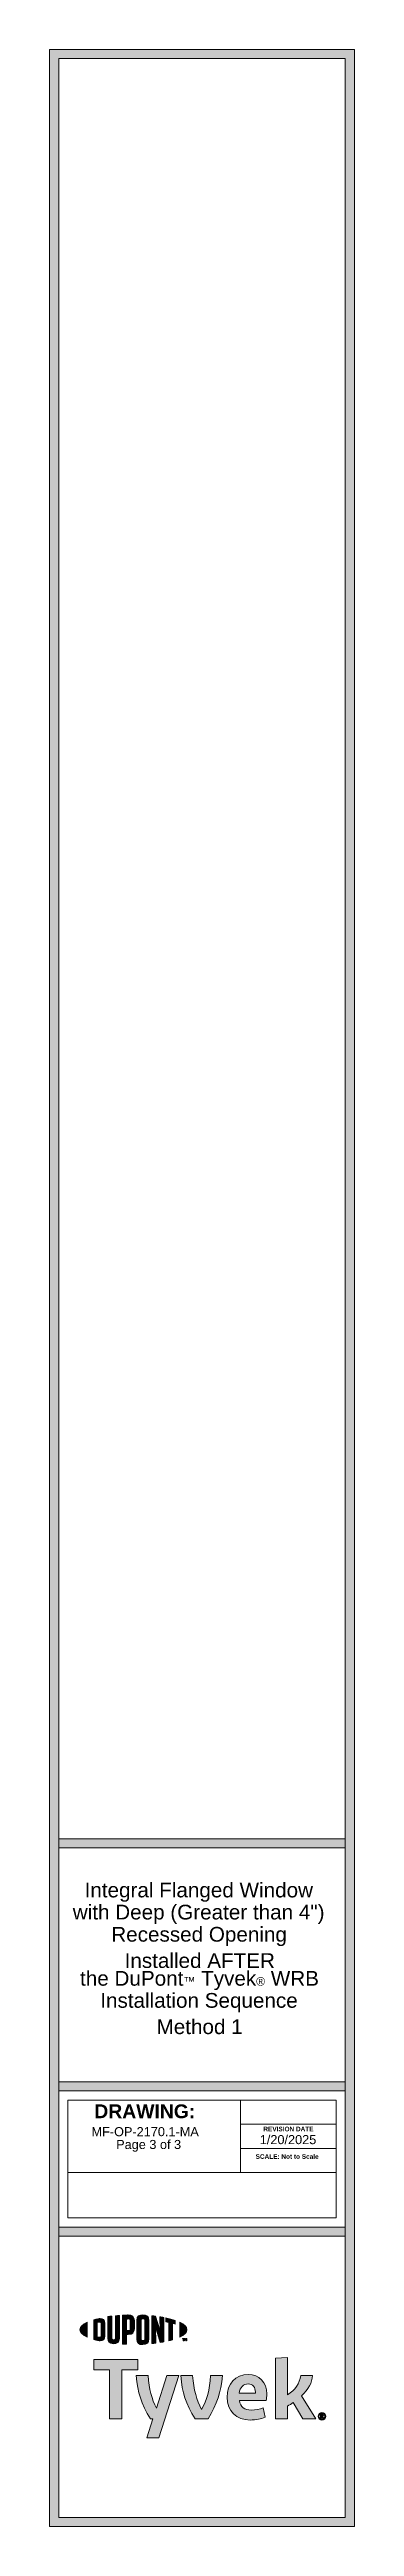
# Model space of a CAD drawing. Extents: x -1279 to 5791, y -3809 to 1769.
# Drawn here: x 5490 to 5791, y -3693 to -1236 of the extents above; entities that cross this region are included whole.
import ezdxf

# ---------------------------------------------------------------- set-up
doc = ezdxf.new("R2010")
doc.units = 0
doc.header["$MEASUREMENT"] = 0
doc.layers.get('0').update_dxf_attribs({"lineweight": 0})
doc.layers.add('0_0', color=7, linetype='Continuous', lineweight=0)
doc.layers.add('G-ANNO-TTLB', color=7, linetype='Continuous', lineweight=0)

# ---------------------------------------------------------------- blocks, each defined once
blk = doc.blocks.new('Block_6')
at = {"layer": 'G-ANNO-TTLB', "true_color": 0xe11b22, "transparency": 33554687}
h = blk.add_hatch(color=242, dxfattribs=at)
h.dxf.hatch_style = 2
edge = h.paths.add_edge_path()
edge.add_spline(control_points=[(5541, -3503.4), (5541, -3504.5), (5540.4, -3504.9), (5539.5, -3504.9), (5538.9, -3504.9), (5537.9, -3504.7), (5537.1, -3504.5), (5537.1, -3504.5), (5537.1, -3490.3), (5537.1, -3490.3), (5537.9, -3490.1), (5538.9, -3489.9), (5539.5, -3489.9), (5540.4, -3489.9), (5541, -3490.3), (5541, -3491.4), (5541, -3491.4), (5541, -3503.4), (5541, -3503.4)], knot_values=[0, 0, 0, 0, 1, 1, 1, 2, 2, 2, 3, 3, 3, 4, 4, 4, 5, 5, 5, 6, 6, 6, 6], degree=3, periodic=0)
edge = h.paths.add_edge_path()
edge.add_spline(control_points=[(5540.1, -3486.2), (5538.8, -3486.2), (5536.9, -3486.6), (5533.6, -3487.6), (5533.6, -3487.6), (5533.6, -3507.2), (5533.6, -3507.2), (5536.5, -3508.1), (5538.8, -3508.6), (5540.1, -3508.6), (5543, -3508.6), (5544.7, -3506.8), (5544.7, -3503.9), (5544.7, -3503.9), (5544.7, -3490.9), (5544.7, -3490.9), (5544.7, -3488), (5543, -3486.2), (5540.1, -3486.2)], knot_values=[0, 0, 0, 0, 1, 1, 1, 2, 2, 2, 3, 3, 3, 4, 4, 4, 5, 5, 5, 6, 6, 6, 6], degree=3, periodic=0)
h = blk.add_hatch(color=242, dxfattribs=at)
h.dxf.hatch_style = 2
edge = h.paths.add_edge_path()
edge.add_spline(control_points=[(5555, -3505.7), (5555, -3506.8), (5554.6, -3507.6), (5553.2, -3507.4), (5551.8, -3507.2), (5551.4, -3506.6), (5551.4, -3505.3), (5551.4, -3505.3), (5551.4, -3483.9), (5551.4, -3483.9), (5550.5, -3484), (5548.4, -3484.3), (5547.6, -3484.4), (5547.6, -3484.4), (5547.6, -3506), (5547.6, -3506), (5547.6, -3509.5), (5549.2, -3510.8), (5553.2, -3511.3), (5556.8, -3511.7), (5559, -3509.9), (5559, -3506), (5559, -3506), (5559, -3483.2), (5559, -3483.2), (5558.3, -3483.3), (5555.8, -3483.5), (5555, -3483.6), (5555, -3483.6), (5555, -3505.7), (5555, -3505.7)], knot_values=[0, 0, 0, 0, 1, 1, 1, 2, 2, 2, 3, 3, 3, 4, 4, 4, 5, 5, 5, 6, 6, 6, 7, 7, 7, 8, 8, 8, 9, 9, 9, 10, 10, 10, 10], degree=3, periodic=0)
h = blk.add_hatch(color=242, dxfattribs=at)
h.dxf.hatch_style = 2
edge = h.paths.add_edge_path()
edge.add_spline(control_points=[(5569.7, -3496.3), (5569.7, -3497.6), (5569.3, -3498.2), (5567.6, -3498.2), (5567.6, -3498.2), (5566.2, -3498.2), (5566.2, -3498.2), (5566.2, -3498.2), (5566.2, -3486.9), (5566.2, -3486.9), (5566.8, -3486.8), (5567.2, -3486.8), (5567.6, -3486.8), (5569.3, -3486.8), (5569.7, -3487.5), (5569.7, -3488.7), (5569.7, -3488.7), (5569.7, -3496.3), (5569.7, -3496.3)], knot_values=[0, 0, 0, 0, 1, 1, 1, 2, 2, 2, 3, 3, 3, 4, 4, 4, 5, 5, 5, 6, 6, 6, 6], degree=3, periodic=0)
edge = h.paths.add_edge_path()
edge.add_spline(control_points=[(5567.8, -3482.8), (5567.1, -3482.8), (5564.5, -3482.9), (5562.2, -3483), (5562.2, -3483), (5562.2, -3511.8), (5562.2, -3511.8), (5563, -3511.8), (5565.1, -3511.9), (5566.2, -3511.9), (5566.2, -3511.9), (5566.2, -3502.2), (5566.2, -3502.2), (5566.2, -3502.2), (5567.8, -3502.2), (5567.8, -3502.2), (5572, -3502.2), (5573.8, -3500.3), (5573.8, -3496.6), (5573.8, -3496.6), (5573.8, -3488.2), (5573.8, -3488.2), (5573.8, -3484.6), (5571.8, -3482.8), (5567.8, -3482.8)], knot_values=[0, 0, 0, 0, 1, 1, 1, 2, 2, 2, 3, 3, 3, 4, 4, 4, 5, 5, 5, 6, 6, 6, 7, 7, 7, 8, 8, 8, 8], degree=3, periodic=0)
h = blk.add_hatch(color=242, dxfattribs=at)
h.dxf.hatch_style = 2
edge = h.paths.add_edge_path()
edge.add_spline(control_points=[(5584.1, -3506.4), (5584.1, -3507.5), (5583.7, -3508.1), (5582.3, -3508.1), (5580.8, -3508.2), (5580.4, -3507.5), (5580.4, -3506.4), (5580.4, -3506.4), (5580.4, -3488.4), (5580.4, -3488.4), (5580.4, -3487.3), (5580.8, -3486.6), (5582.3, -3486.7), (5583.7, -3486.7), (5584.1, -3487.3), (5584.1, -3488.4), (5584.1, -3488.4), (5584.1, -3506.4), (5584.1, -3506.4)], knot_values=[0, 0, 0, 0, 1, 1, 1, 2, 2, 2, 3, 3, 3, 4, 4, 4, 5, 5, 5, 6, 6, 6, 6], degree=3, periodic=0)
edge = h.paths.add_edge_path()
edge.add_spline(control_points=[(5582.3, -3482.6), (5578.6, -3482.5), (5576.3, -3484.1), (5576.3, -3487.9), (5576.3, -3487.9), (5576.3, -3506.7), (5576.3, -3506.7), (5576.3, -3510.7), (5578.4, -3512.3), (5582.3, -3512.2), (5586.2, -3512), (5588.2, -3510.5), (5588.2, -3506.3), (5588.2, -3506.3), (5588.2, -3488.3), (5588.2, -3488.3), (5588.2, -3484.3), (5586.4, -3482.8), (5582.3, -3482.6)], knot_values=[0, 0, 0, 0, 1, 1, 1, 2, 2, 2, 3, 3, 3, 4, 4, 4, 5, 5, 5, 6, 6, 6, 6], degree=3, periodic=0)
h = blk.add_hatch(color=242, dxfattribs=at)
h.dxf.hatch_style = 2
edge = h.paths.add_edge_path()
edge.add_spline(control_points=[(5599.4, -3498.6), (5599.4, -3498.6), (5594.9, -3484), (5594.9, -3484), (5593.7, -3483.9), (5592.2, -3483.7), (5591.1, -3483.6), (5591.1, -3483.6), (5591.1, -3511.2), (5591.1, -3511.2), (5591.9, -3511.1), (5593.9, -3510.9), (5595, -3510.7), (5595, -3510.7), (5594.7, -3494.5), (5594.7, -3494.5), (5594.7, -3494.5), (5599.4, -3510.1), (5599.4, -3510.1), (5600.4, -3509.9), (5601.9, -3509.7), (5602.9, -3509.5), (5602.9, -3509.5), (5602.9, -3485.3), (5602.9, -3485.3), (5601.8, -3485.1), (5600, -3484.8), (5599.1, -3484.6), (5599.1, -3484.6), (5599.4, -3498.6), (5599.4, -3498.6)], knot_values=[0, 0, 0, 0, 1, 1, 1, 2, 2, 2, 3, 3, 3, 4, 4, 4, 5, 5, 5, 6, 6, 6, 7, 7, 7, 8, 8, 8, 9, 9, 9, 10, 10, 10, 10], degree=3, periodic=0)
h = blk.add_hatch(color=242, dxfattribs=at)
h.dxf.hatch_style = 2
edge = h.paths.add_edge_path()
edge.add_spline(control_points=[(5604.8, -3489.5), (5605.8, -3489.7), (5606.8, -3489.9), (5607.8, -3490.1), (5607.8, -3490.1), (5607.8, -3508.4), (5607.8, -3508.4), (5608.7, -3508.2), (5610.3, -3507.8), (5611.4, -3507.5), (5611.4, -3507.5), (5611.4, -3491), (5611.4, -3491), (5612.5, -3491.2), (5613.4, -3491.5), (5614.3, -3491.8), (5614.3, -3491.8), (5614.3, -3488.2), (5614.3, -3488.2), (5611.5, -3487.2), (5608.4, -3486.4), (5604.8, -3485.7), (5604.8, -3485.7), (5604.8, -3489.5), (5604.8, -3489.5)], knot_values=[0, 0, 0, 0, 1, 1, 1, 2, 2, 2, 3, 3, 3, 4, 4, 4, 5, 5, 5, 6, 6, 6, 7, 7, 7, 8, 8, 8, 8], degree=3, periodic=0)
h = blk.add_hatch(color=242, dxfattribs=at)
h.dxf.hatch_style = 2
edge = h.paths.add_edge_path()
edge.add_spline(control_points=[(5520, -3497.4), (5520, -3500.1), (5522.7, -3502.6), (5527.2, -3504.8), (5527.2, -3504.8), (5527.2, -3490), (5527.2, -3490), (5522.7, -3492.1), (5520, -3494.7), (5520, -3497.4)], knot_values=[0, 0, 0, 0, 1, 1, 1, 2, 2, 2, 3, 3, 3, 3], degree=3, periodic=0)
h = blk.add_hatch(color=242, dxfattribs=at)
h.dxf.hatch_style = 2
edge = h.paths.add_edge_path()
edge.add_spline(control_points=[(5625.9, -3497.4), (5625.9, -3500.1), (5623.3, -3502.6), (5618.7, -3504.8), (5618.7, -3504.8), (5618.7, -3490), (5618.7, -3490), (5623.3, -3492.1), (5625.9, -3494.7), (5625.9, -3497.4)], knot_values=[0, 0, 0, 0, 1, 1, 1, 2, 2, 2, 3, 3, 3, 3], degree=3, periodic=0)
h = blk.add_hatch(color=242, dxfattribs=at)
h.dxf.hatch_style = 2
edge = h.paths.add_edge_path()
edge.add_spline(control_points=[(5623.8, -3506.3), (5623.8, -3506.3), (5624.2, -3506.3), (5624.2, -3506.3), (5624.2, -3506.3), (5624.8, -3507.3), (5624.8, -3507.3), (5624.8, -3507.3), (5625.5, -3506.3), (5625.5, -3506.3), (5625.5, -3506.3), (5625.9, -3506.3), (5625.9, -3506.3), (5625.9, -3506.3), (5625.9, -3508.4), (5625.9, -3508.4), (5625.9, -3508.4), (5625.5, -3508.4), (5625.5, -3508.4), (5625.5, -3508.4), (5625.5, -3506.9), (5625.5, -3506.9), (5625.5, -3506.9), (5624.9, -3507.9), (5624.9, -3507.9), (5624.9, -3507.9), (5624.8, -3507.9), (5624.8, -3507.9), (5624.8, -3507.9), (5624.2, -3506.9), (5624.2, -3506.9), (5624.2, -3506.9), (5624.2, -3508.4), (5624.2, -3508.4), (5624.2, -3508.4), (5623.8, -3508.4), (5623.8, -3508.4), (5623.8, -3508.4), (5623.8, -3506.3), (5623.8, -3506.3)], knot_values=[0, 0, 0, 0, 1, 1, 1, 2, 2, 2, 3, 3, 3, 4, 4, 4, 5, 5, 5, 6, 6, 6, 7, 7, 7, 8, 8, 8, 9, 9, 9, 10, 10, 10, 11, 11, 11, 12, 12, 12, 13, 13, 13, 13], degree=3, periodic=0)
edge = h.paths.add_edge_path()
edge.add_spline(control_points=[(5622.2, -3506.6), (5622.2, -3506.6), (5621.6, -3506.6), (5621.6, -3506.6), (5621.6, -3506.6), (5621.6, -3506.3), (5621.6, -3506.3), (5621.6, -3506.3), (5623.3, -3506.3), (5623.3, -3506.3), (5623.3, -3506.3), (5623.3, -3506.6), (5623.3, -3506.6), (5623.3, -3506.6), (5622.7, -3506.6), (5622.7, -3506.6), (5622.7, -3506.6), (5622.7, -3508.4), (5622.7, -3508.4), (5622.7, -3508.4), (5622.2, -3508.4), (5622.2, -3508.4), (5622.2, -3508.4), (5622.2, -3506.6), (5622.2, -3506.6)], knot_values=[0, 0, 0, 0, 1, 1, 1, 2, 2, 2, 3, 3, 3, 4, 4, 4, 5, 5, 5, 6, 6, 6, 7, 7, 7, 8, 8, 8, 8], degree=3, periodic=0)
at = {"layer": 'G-ANNO-TTLB'}
for points, knots in [([(5540.1, -3486.2), (5538.8, -3486.2), (5536.9, -3486.6), (5533.6, -3487.6), (5533.6, -3487.6), (5533.6, -3507.2), (5533.6, -3507.2), (5536.5, -3508.1), (5538.8, -3508.6), (5540.1, -3508.6), (5543, -3508.6), (5544.7, -3506.8), (5544.7, -3503.9), (5544.7, -3503.9), (5544.7, -3490.9), (5544.7, -3490.9), (5544.7, -3488), (5543, -3486.2), (5540.1, -3486.2)], [0, 0, 0, 0, 1, 1, 1, 2, 2, 2, 3, 3, 3, 4, 4, 4, 5, 5, 5, 6, 6, 6, 6]), ([(5555, -3505.7), (5555, -3506.8), (5554.6, -3507.6), (5553.2, -3507.4), (5551.8, -3507.2), (5551.4, -3506.6), (5551.4, -3505.3), (5551.4, -3505.3), (5551.4, -3483.9), (5551.4, -3483.9), (5550.5, -3484), (5548.4, -3484.3), (5547.6, -3484.4), (5547.6, -3484.4), (5547.6, -3506), (5547.6, -3506), (5547.6, -3509.5), (5549.2, -3510.8), (5553.2, -3511.3), (5556.8, -3511.7), (5559, -3509.9), (5559, -3506), (5559, -3506), (5559, -3483.2), (5559, -3483.2), (5558.3, -3483.3), (5555.8, -3483.5), (5555, -3483.6), (5555, -3483.6), (5555, -3505.7), (5555, -3505.7)], [0, 0, 0, 0, 1, 1, 1, 2, 2, 2, 3, 3, 3, 4, 4, 4, 5, 5, 5, 6, 6, 6, 7, 7, 7, 8, 8, 8, 9, 9, 9, 10, 10, 10, 10]), ([(5567.8, -3482.8), (5567.1, -3482.8), (5564.5, -3482.9), (5562.2, -3483), (5562.2, -3483), (5562.2, -3511.8), (5562.2, -3511.8), (5563, -3511.8), (5565.1, -3511.9), (5566.2, -3511.9), (5566.2, -3511.9), (5566.2, -3502.2), (5566.2, -3502.2), (5566.2, -3502.2), (5567.8, -3502.2), (5567.8, -3502.2), (5572, -3502.2), (5573.8, -3500.3), (5573.8, -3496.6), (5573.8, -3496.6), (5573.8, -3488.2), (5573.8, -3488.2), (5573.8, -3484.6), (5571.8, -3482.8), (5567.8, -3482.8)], [0, 0, 0, 0, 1, 1, 1, 2, 2, 2, 3, 3, 3, 4, 4, 4, 5, 5, 5, 6, 6, 6, 7, 7, 7, 8, 8, 8, 8]), ([(5569.7, -3496.3), (5569.7, -3497.6), (5569.3, -3498.2), (5567.6, -3498.2), (5567.6, -3498.2), (5566.2, -3498.2), (5566.2, -3498.2), (5566.2, -3498.2), (5566.2, -3486.9), (5566.2, -3486.9), (5566.8, -3486.8), (5567.2, -3486.8), (5567.6, -3486.8), (5569.3, -3486.8), (5569.7, -3487.5), (5569.7, -3488.7), (5569.7, -3488.7), (5569.7, -3496.3), (5569.7, -3496.3)], [0, 0, 0, 0, 1, 1, 1, 2, 2, 2, 3, 3, 3, 4, 4, 4, 5, 5, 5, 6, 6, 6, 6]), ([(5582.3, -3482.6), (5578.6, -3482.5), (5576.3, -3484.1), (5576.3, -3487.9), (5576.3, -3487.9), (5576.3, -3506.7), (5576.3, -3506.7), (5576.3, -3510.7), (5578.4, -3512.3), (5582.3, -3512.2), (5586.2, -3512), (5588.2, -3510.5), (5588.2, -3506.3), (5588.2, -3506.3), (5588.2, -3488.3), (5588.2, -3488.3), (5588.2, -3484.3), (5586.4, -3482.8), (5582.3, -3482.6)], [0, 0, 0, 0, 1, 1, 1, 2, 2, 2, 3, 3, 3, 4, 4, 4, 5, 5, 5, 6, 6, 6, 6]), ([(5584.1, -3506.4), (5584.1, -3507.5), (5583.7, -3508.1), (5582.3, -3508.1), (5580.8, -3508.2), (5580.4, -3507.5), (5580.4, -3506.4), (5580.4, -3506.4), (5580.4, -3488.4), (5580.4, -3488.4), (5580.4, -3487.3), (5580.8, -3486.6), (5582.3, -3486.7), (5583.7, -3486.7), (5584.1, -3487.3), (5584.1, -3488.4), (5584.1, -3488.4), (5584.1, -3506.4), (5584.1, -3506.4)], [0, 0, 0, 0, 1, 1, 1, 2, 2, 2, 3, 3, 3, 4, 4, 4, 5, 5, 5, 6, 6, 6, 6]), ([(5599.4, -3498.6), (5599.4, -3498.6), (5594.9, -3484), (5594.9, -3484), (5593.7, -3483.9), (5592.2, -3483.7), (5591.1, -3483.6), (5591.1, -3483.6), (5591.1, -3511.2), (5591.1, -3511.2), (5591.9, -3511.1), (5593.9, -3510.9), (5595, -3510.7), (5595, -3510.7), (5594.7, -3494.5), (5594.7, -3494.5), (5594.7, -3494.5), (5599.4, -3510.1), (5599.4, -3510.1), (5600.4, -3509.9), (5601.9, -3509.7), (5602.9, -3509.5), (5602.9, -3509.5), (5602.9, -3485.3), (5602.9, -3485.3), (5601.8, -3485.1), (5600, -3484.8), (5599.1, -3484.6), (5599.1, -3484.6), (5599.4, -3498.6), (5599.4, -3498.6)], [0, 0, 0, 0, 1, 1, 1, 2, 2, 2, 3, 3, 3, 4, 4, 4, 5, 5, 5, 6, 6, 6, 7, 7, 7, 8, 8, 8, 9, 9, 9, 10, 10, 10, 10]), ([(5604.8, -3489.5), (5605.8, -3489.7), (5606.8, -3489.9), (5607.8, -3490.1), (5607.8, -3490.1), (5607.8, -3508.4), (5607.8, -3508.4), (5608.7, -3508.2), (5610.3, -3507.8), (5611.4, -3507.5), (5611.4, -3507.5), (5611.4, -3491), (5611.4, -3491), (5612.5, -3491.2), (5613.4, -3491.5), (5614.3, -3491.8), (5614.3, -3491.8), (5614.3, -3488.2), (5614.3, -3488.2), (5611.5, -3487.2), (5608.4, -3486.4), (5604.8, -3485.7), (5604.8, -3485.7), (5604.8, -3489.5), (5604.8, -3489.5)], [0, 0, 0, 0, 1, 1, 1, 2, 2, 2, 3, 3, 3, 4, 4, 4, 5, 5, 5, 6, 6, 6, 7, 7, 7, 8, 8, 8, 8]), ([(5520, -3497.4), (5520, -3500.1), (5522.7, -3502.6), (5527.2, -3504.8), (5527.2, -3504.8), (5527.2, -3490), (5527.2, -3490), (5522.7, -3492.1), (5520, -3494.7), (5520, -3497.4)], [0, 0, 0, 0, 1, 1, 1, 2, 2, 2, 3, 3, 3, 3]), ([(5541, -3503.4), (5541, -3504.5), (5540.4, -3504.9), (5539.5, -3504.9), (5538.9, -3504.9), (5537.9, -3504.7), (5537.1, -3504.5), (5537.1, -3504.5), (5537.1, -3490.3), (5537.1, -3490.3), (5537.9, -3490.1), (5538.9, -3489.9), (5539.5, -3489.9), (5540.4, -3489.9), (5541, -3490.3), (5541, -3491.4), (5541, -3491.4), (5541, -3503.4), (5541, -3503.4)], [0, 0, 0, 0, 1, 1, 1, 2, 2, 2, 3, 3, 3, 4, 4, 4, 5, 5, 5, 6, 6, 6, 6]), ([(5625.9, -3497.4), (5625.9, -3500.1), (5623.3, -3502.6), (5618.7, -3504.8), (5618.7, -3504.8), (5618.7, -3490), (5618.7, -3490), (5623.3, -3492.1), (5625.9, -3494.7), (5625.9, -3497.4)], [0, 0, 0, 0, 1, 1, 1, 2, 2, 2, 3, 3, 3, 3]), ([(5622.2, -3506.6), (5622.2, -3506.6), (5621.6, -3506.6), (5621.6, -3506.6), (5621.6, -3506.6), (5621.6, -3506.3), (5621.6, -3506.3), (5621.6, -3506.3), (5623.3, -3506.3), (5623.3, -3506.3), (5623.3, -3506.3), (5623.3, -3506.6), (5623.3, -3506.6), (5623.3, -3506.6), (5622.7, -3506.6), (5622.7, -3506.6), (5622.7, -3506.6), (5622.7, -3508.4), (5622.7, -3508.4), (5622.7, -3508.4), (5622.2, -3508.4), (5622.2, -3508.4), (5622.2, -3508.4), (5622.2, -3506.6), (5622.2, -3506.6)], [0, 0, 0, 0, 1, 1, 1, 2, 2, 2, 3, 3, 3, 4, 4, 4, 5, 5, 5, 6, 6, 6, 7, 7, 7, 8, 8, 8, 8]), ([(5623.8, -3506.3), (5623.8, -3506.3), (5624.2, -3506.3), (5624.2, -3506.3), (5624.2, -3506.3), (5624.8, -3507.3), (5624.8, -3507.3), (5624.8, -3507.3), (5625.5, -3506.3), (5625.5, -3506.3), (5625.5, -3506.3), (5625.9, -3506.3), (5625.9, -3506.3), (5625.9, -3506.3), (5625.9, -3508.4), (5625.9, -3508.4), (5625.9, -3508.4), (5625.5, -3508.4), (5625.5, -3508.4), (5625.5, -3508.4), (5625.5, -3506.9), (5625.5, -3506.9), (5625.5, -3506.9), (5624.9, -3507.9), (5624.9, -3507.9), (5624.9, -3507.9), (5624.8, -3507.9), (5624.8, -3507.9), (5624.8, -3507.9), (5624.2, -3506.9), (5624.2, -3506.9), (5624.2, -3506.9), (5624.2, -3508.4), (5624.2, -3508.4), (5624.2, -3508.4), (5623.8, -3508.4), (5623.8, -3508.4), (5623.8, -3508.4), (5623.8, -3506.3), (5623.8, -3506.3)], [0, 0, 0, 0, 1, 1, 1, 2, 2, 2, 3, 3, 3, 4, 4, 4, 5, 5, 5, 6, 6, 6, 7, 7, 7, 8, 8, 8, 9, 9, 9, 10, 10, 10, 11, 11, 11, 12, 12, 12, 13, 13, 13, 13])]:
    blk.add_open_spline(points, degree=3, knots=knots, dxfattribs=at)
blk = doc.blocks.new('Block_10')
at = {"layer": 'G-ANNO-TTLB', "true_color": 0x17477e, "transparency": 33554687}
h = blk.add_hatch(color=156, dxfattribs=at)
h.dxf.hatch_style = 2
h.paths.add_polyline_path([(5577.1, -3526.9), (5533.6, -3526.9), (5533.6, -3537.2), (5549.3, -3537.2), (5549.3, -3586), (5561.4, -3586), (5561.4, -3537.2), (5577.1, -3537.2)])
h = blk.add_hatch(color=156, dxfattribs=at)
h.dxf.hatch_style = 2
edge = h.paths.add_edge_path()
edge.add_spline(control_points=[(5739.3, -3563), (5739.3, -3563), (5753.3, -3586), (5753.3, -3586), (5753.3, -3586), (5740.6, -3586), (5740.6, -3586), (5740.6, -3586), (5730.9, -3569.6), (5730.9, -3569.6), (5729.2, -3570.8), (5727.3, -3572.1), (5725.3, -3573.4), (5725.3, -3573.4), (5725.3, -3586), (5725.3, -3586), (5725.3, -3586), (5713.6, -3586), (5713.6, -3586), (5713.6, -3586), (5713.6, -3525.5), (5713.6, -3525.5), (5713.6, -3525.5), (5725.3, -3524.9), (5725.3, -3524.9), (5725.3, -3524.9), (5725.3, -3562.1), (5725.3, -3562.1), (5733.2, -3557), (5737.1, -3551.1), (5738.5, -3542.9), (5738.5, -3542.9), (5750, -3542.9), (5750, -3542.9), (5749.8, -3550.1), (5746, -3556.6), (5739.3, -3563)], knot_values=[0, 0, 0, 0, 1, 1, 1, 2, 2, 2, 3, 3, 3, 4, 4, 4, 5, 5, 5, 6, 6, 6, 7, 7, 7, 8, 8, 8, 9, 9, 9, 10, 10, 10, 11, 11, 11, 12, 12, 12, 12], degree=3, periodic=0)
h = blk.add_hatch(color=156, dxfattribs=at)
h.dxf.hatch_style = 2
edge = h.paths.add_edge_path()
edge.add_spline(control_points=[(5649.3, -3542.9), (5648.6, -3557.3), (5645.4, -3567.1), (5640.4, -3576.7), (5635.6, -3567.1), (5632.4, -3557.3), (5631.5, -3542.9), (5631.5, -3542.9), (5619.8, -3542.9), (5619.8, -3542.9), (5621, -3559.9), (5624.8, -3570.7), (5634, -3586), (5634, -3586), (5646.9, -3586), (5646.9, -3586), (5655.7, -3570.7), (5659.3, -3559.9), (5661, -3542.9), (5661, -3542.9), (5649.3, -3542.9), (5649.3, -3542.9)], knot_values=[0, 0, 0, 0, 1, 1, 1, 2, 2, 2, 3, 3, 3, 4, 4, 4, 5, 5, 5, 6, 6, 6, 7, 7, 7, 7], degree=3, periodic=0)
h = blk.add_hatch(color=156, dxfattribs=at)
h.dxf.hatch_style = 2
edge = h.paths.add_edge_path()
edge.add_spline(control_points=[(5677.6, -3560.4), (5677.6, -3560.4), (5693.6, -3560.4), (5693.6, -3560.4), (5693.6, -3560.4), (5693.6, -3559.3), (5693.6, -3559.3), (5693.6, -3554.6), (5691.1, -3551.2), (5686.5, -3551.2), (5681.6, -3551.2), (5678.4, -3554.6), (5677.6, -3560.4)], knot_values=[0, 0, 0, 0, 1, 1, 1, 2, 2, 2, 3, 3, 3, 4, 4, 4, 4], degree=3, periodic=0)
edge = h.paths.add_edge_path()
edge.add_spline(control_points=[(5703.2, -3584.2), (5699.5, -3585.9), (5694, -3587), (5688.4, -3587), (5674.8, -3587), (5665.5, -3578.4), (5665.5, -3564.4), (5665.5, -3551), (5674, -3541.9), (5686.5, -3541.9), (5697.5, -3541.9), (5704.8, -3549.7), (5704.8, -3561), (5704.8, -3563.6), (5704.6, -3565.8), (5704.4, -3567.5), (5704.4, -3567.5), (5677.8, -3567.5), (5677.8, -3567.5), (5678.9, -3574.2), (5682.8, -3577.2), (5689.6, -3577.2), (5693.7, -3577.2), (5697.7, -3576.3), (5701.3, -3574.8), (5701.3, -3574.8), (5703.2, -3584.2), (5703.2, -3584.2)], knot_values=[0, 0, 0, 0, 1, 1, 1, 2, 2, 2, 3, 3, 3, 4, 4, 4, 5, 5, 5, 6, 6, 6, 7, 7, 7, 8, 8, 8, 9, 9, 9, 9], degree=3, periodic=0)
at = {"layer": 'G-ANNO-TTLB'}
blk.add_lwpolyline([(5577.1, -3526.9), (5533.6, -3526.9), (5533.6, -3537.2), (5549.3, -3537.2), (5549.3, -3586), (5561.4, -3586), (5561.4, -3537.2), (5577.1, -3537.2)], close=True, dxfattribs=at)
for points, knots in [([(5739.3, -3563), (5739.3, -3563), (5753.3, -3586), (5753.3, -3586), (5753.3, -3586), (5740.6, -3586), (5740.6, -3586), (5740.6, -3586), (5730.9, -3569.6), (5730.9, -3569.6), (5729.2, -3570.8), (5727.3, -3572.1), (5725.3, -3573.4), (5725.3, -3573.4), (5725.3, -3586), (5725.3, -3586), (5725.3, -3586), (5713.6, -3586), (5713.6, -3586), (5713.6, -3586), (5713.6, -3525.5), (5713.6, -3525.5), (5713.6, -3525.5), (5725.3, -3524.9), (5725.3, -3524.9), (5725.3, -3524.9), (5725.3, -3562.1), (5725.3, -3562.1), (5733.2, -3557), (5737.1, -3551.1), (5738.5, -3542.9), (5738.5, -3542.9), (5750, -3542.9), (5750, -3542.9), (5749.8, -3550.1), (5746, -3556.6), (5739.3, -3563)], [0, 0, 0, 0, 1, 1, 1, 2, 2, 2, 3, 3, 3, 4, 4, 4, 5, 5, 5, 6, 6, 6, 7, 7, 7, 8, 8, 8, 9, 9, 9, 10, 10, 10, 11, 11, 11, 12, 12, 12, 12]), ([(5649.3, -3542.9), (5648.6, -3557.3), (5645.4, -3567.1), (5640.4, -3576.7), (5635.6, -3567.1), (5632.4, -3557.3), (5631.5, -3542.9), (5631.5, -3542.9), (5619.8, -3542.9), (5619.8, -3542.9), (5621, -3559.9), (5624.8, -3570.7), (5634, -3586), (5634, -3586), (5646.9, -3586), (5646.9, -3586), (5655.7, -3570.7), (5659.3, -3559.9), (5661, -3542.9), (5661, -3542.9), (5649.3, -3542.9), (5649.3, -3542.9)], [0, 0, 0, 0, 1, 1, 1, 2, 2, 2, 3, 3, 3, 4, 4, 4, 5, 5, 5, 6, 6, 6, 7, 7, 7, 7]), ([(5703.2, -3584.2), (5699.5, -3585.9), (5694, -3587), (5688.4, -3587), (5674.8, -3587), (5665.5, -3578.4), (5665.5, -3564.4), (5665.5, -3551), (5674, -3541.9), (5686.5, -3541.9), (5697.5, -3541.9), (5704.8, -3549.7), (5704.8, -3561), (5704.8, -3563.6), (5704.6, -3565.8), (5704.4, -3567.5), (5704.4, -3567.5), (5677.8, -3567.5), (5677.8, -3567.5), (5678.9, -3574.2), (5682.8, -3577.2), (5689.6, -3577.2), (5693.7, -3577.2), (5697.7, -3576.3), (5701.3, -3574.8), (5701.3, -3574.8), (5703.2, -3584.2), (5703.2, -3584.2)], [0, 0, 0, 0, 1, 1, 1, 2, 2, 2, 3, 3, 3, 4, 4, 4, 5, 5, 5, 6, 6, 6, 7, 7, 7, 8, 8, 8, 9, 9, 9, 9]), ([(5677.6, -3560.4), (5677.6, -3560.4), (5693.6, -3560.4), (5693.6, -3560.4), (5693.6, -3560.4), (5693.6, -3559.3), (5693.6, -3559.3), (5693.6, -3554.6), (5691.1, -3551.2), (5686.5, -3551.2), (5681.6, -3551.2), (5678.4, -3554.6), (5677.6, -3560.4)], [0, 0, 0, 0, 1, 1, 1, 2, 2, 2, 3, 3, 3, 4, 4, 4, 4])]:
    blk.add_open_spline(points, degree=3, knots=knots, dxfattribs=at)
blk = doc.blocks.new('Block_9')
at = {"layer": 'G-ANNO-TTLB', "true_color": 0x17477e, "transparency": 33554687}
h = blk.add_hatch(color=156, dxfattribs=at)
h.dxf.hatch_style = 2
edge = h.paths.add_edge_path()
edge.add_spline(control_points=[(5606.1, -3542.9), (5606.1, -3542.9), (5595.6, -3575.4), (5595.6, -3575.4), (5591.2, -3566.2), (5588.3, -3556.7), (5587.4, -3542.9), (5587.4, -3542.9), (5575.7, -3542.9), (5575.7, -3542.9), (5576.9, -3559.9), (5580.7, -3570.7), (5589.8, -3586), (5589.8, -3586), (5592.2, -3586), (5592.2, -3586), (5592.2, -3586), (5586.2, -3604.6), (5586.2, -3604.6), (5586.2, -3604.6), (5597.9, -3604.6), (5597.9, -3604.6), (5597.9, -3604.6), (5617.7, -3542.9), (5617.7, -3542.9), (5617.7, -3542.9), (5606.1, -3542.9), (5606.1, -3542.9)], knot_values=[0, 0, 0, 0, 1, 1, 1, 2, 2, 2, 3, 3, 3, 4, 4, 4, 5, 5, 5, 6, 6, 6, 7, 7, 7, 8, 8, 8, 9, 9, 9, 9], degree=3, periodic=0)
at = {"layer": 'G-ANNO-TTLB'}
blk.add_open_spline([(5606.1, -3542.9), (5606.1, -3542.9), (5595.6, -3575.4), (5595.6, -3575.4), (5591.2, -3566.2), (5588.3, -3556.7), (5587.4, -3542.9), (5587.4, -3542.9), (5575.7, -3542.9), (5575.7, -3542.9), (5576.9, -3559.9), (5580.7, -3570.7), (5589.8, -3586), (5589.8, -3586), (5592.2, -3586), (5592.2, -3586), (5592.2, -3586), (5586.2, -3604.6), (5586.2, -3604.6), (5586.2, -3604.6), (5597.9, -3604.6), (5597.9, -3604.6), (5597.9, -3604.6), (5617.7, -3542.9), (5617.7, -3542.9), (5617.7, -3542.9), (5606.1, -3542.9), (5606.1, -3542.9)], degree=3, knots=[0, 0, 0, 0, 1, 1, 1, 2, 2, 2, 3, 3, 3, 4, 4, 4, 5, 5, 5, 6, 6, 6, 7, 7, 7, 8, 8, 8, 9, 9, 9, 9], dxfattribs=at)
blk.add_blockref('Block_10', (0, 0), dxfattribs=at)
blk = doc.blocks.new('Block_11')
at = {"layer": 'G-ANNO-TTLB', "true_color": 0x17477e, "transparency": 33554687}
h = blk.add_hatch(color=156, dxfattribs=at)
h.dxf.hatch_style = 2
edge = h.paths.add_edge_path()
edge.add_spline(control_points=[(5758.9, -3582), (5758.9, -3582), (5758.9, -3583.1), (5758.9, -3583.1), (5758.9, -3583.1), (5759.4, -3583.1), (5759.4, -3583.1), (5759.8, -3583.1), (5760.1, -3583), (5760.1, -3582.6), (5760.1, -3582.2), (5759.8, -3582), (5759.4, -3582), (5759.4, -3582), (5758.9, -3582), (5758.9, -3582)], knot_values=[0, 0, 0, 0, 1, 1, 1, 2, 2, 2, 3, 3, 3, 4, 4, 4, 5, 5, 5, 5], degree=3, periodic=0)
edge = h.paths.add_edge_path()
edge.add_spline(control_points=[(5758.1, -3581.3), (5758.1, -3581.3), (5759.4, -3581.3), (5759.4, -3581.3), (5760.4, -3581.3), (5760.9, -3581.8), (5760.9, -3582.6), (5760.9, -3583.1), (5760.6, -3583.5), (5760.2, -3583.7), (5760.4, -3584.2), (5760.7, -3584.7), (5761.2, -3585.2), (5761.2, -3585.2), (5760.2, -3585.2), (5760.2, -3585.2), (5759.8, -3584.7), (5759.5, -3584.3), (5759.3, -3583.8), (5759.3, -3583.8), (5758.9, -3583.8), (5758.9, -3583.8), (5758.9, -3583.8), (5758.9, -3585.2), (5758.9, -3585.2), (5758.9, -3585.2), (5758.1, -3585.2), (5758.1, -3585.2), (5758.1, -3585.2), (5758.1, -3581.3), (5758.1, -3581.3)], knot_values=[0, 0, 0, 0, 1, 1, 1, 2, 2, 2, 3, 3, 3, 4, 4, 4, 5, 5, 5, 6, 6, 6, 7, 7, 7, 8, 8, 8, 9, 9, 9, 10, 10, 10, 10], degree=3, periodic=0)
edge = h.paths.add_edge_path()
edge.add_spline(control_points=[(5759.4, -3580.4), (5757.6, -3580.4), (5756.5, -3581.4), (5756.5, -3583.3), (5756.5, -3585.2), (5757.6, -3586.3), (5759.4, -3586.3), (5761.2, -3586.3), (5762.3, -3585.2), (5762.3, -3583.3), (5762.3, -3581.4), (5761.2, -3580.4), (5759.4, -3580.4)], knot_values=[0, 0, 0, 0, 1, 1, 1, 2, 2, 2, 3, 3, 3, 4, 4, 4, 4], degree=3, periodic=0)
edge = h.paths.add_edge_path()
edge.add_spline(control_points=[(5759.4, -3579.6), (5761.7, -3579.6), (5763.2, -3581), (5763.2, -3583.3), (5763.2, -3585.6), (5761.7, -3587), (5759.4, -3587), (5757.1, -3587), (5755.7, -3585.6), (5755.7, -3583.3), (5755.7, -3581), (5757.1, -3579.6), (5759.4, -3579.6)], knot_values=[0, 0, 0, 0, 1, 1, 1, 2, 2, 2, 3, 3, 3, 4, 4, 4, 4], degree=3, periodic=0)
at = {"layer": 'G-ANNO-TTLB'}
for points, knots in [([(5759.4, -3579.6), (5761.7, -3579.6), (5763.2, -3581), (5763.2, -3583.3), (5763.2, -3585.6), (5761.7, -3587), (5759.4, -3587), (5757.1, -3587), (5755.7, -3585.6), (5755.7, -3583.3), (5755.7, -3581), (5757.1, -3579.6), (5759.4, -3579.6)], [0, 0, 0, 0, 1, 1, 1, 2, 2, 2, 3, 3, 3, 4, 4, 4, 4]), ([(5759.4, -3580.4), (5757.6, -3580.4), (5756.5, -3581.4), (5756.5, -3583.3), (5756.5, -3585.2), (5757.6, -3586.3), (5759.4, -3586.3), (5761.2, -3586.3), (5762.3, -3585.2), (5762.3, -3583.3), (5762.3, -3581.4), (5761.2, -3580.4), (5759.4, -3580.4)], [0, 0, 0, 0, 1, 1, 1, 2, 2, 2, 3, 3, 3, 4, 4, 4, 4]), ([(5758.1, -3581.3), (5758.1, -3581.3), (5759.4, -3581.3), (5759.4, -3581.3), (5760.4, -3581.3), (5760.9, -3581.8), (5760.9, -3582.6), (5760.9, -3583.1), (5760.6, -3583.5), (5760.2, -3583.7), (5760.4, -3584.2), (5760.7, -3584.7), (5761.2, -3585.2), (5761.2, -3585.2), (5760.2, -3585.2), (5760.2, -3585.2), (5759.8, -3584.7), (5759.5, -3584.3), (5759.3, -3583.8), (5759.3, -3583.8), (5758.9, -3583.8), (5758.9, -3583.8), (5758.9, -3583.8), (5758.9, -3585.2), (5758.9, -3585.2), (5758.9, -3585.2), (5758.1, -3585.2), (5758.1, -3585.2), (5758.1, -3585.2), (5758.1, -3581.3), (5758.1, -3581.3)], [0, 0, 0, 0, 1, 1, 1, 2, 2, 2, 3, 3, 3, 4, 4, 4, 5, 5, 5, 6, 6, 6, 7, 7, 7, 8, 8, 8, 9, 9, 9, 10, 10, 10, 10]), ([(5758.9, -3582), (5758.9, -3582), (5758.9, -3583.1), (5758.9, -3583.1), (5758.9, -3583.1), (5759.4, -3583.1), (5759.4, -3583.1), (5759.8, -3583.1), (5760.1, -3583), (5760.1, -3582.6), (5760.1, -3582.2), (5759.8, -3582), (5759.4, -3582), (5759.4, -3582), (5758.9, -3582), (5758.9, -3582)], [0, 0, 0, 0, 1, 1, 1, 2, 2, 2, 3, 3, 3, 4, 4, 4, 5, 5, 5, 5])]:
    blk.add_open_spline(points, degree=3, knots=knots, dxfattribs=at)
blk = doc.blocks.new('Block_8')
at = {"layer": 'G-ANNO-TTLB'}
for name in ['Block_9', 'Block_11']:
    blk.add_blockref(name, (0, 0), dxfattribs=at)
blk = doc.blocks.new('Block_7')
at = {"layer": 'G-ANNO-TTLB'}
blk.add_blockref('Block_8', (0, 0), dxfattribs=at)
blk = doc.blocks.new('Block_5')
at = {"layer": 'G-ANNO-TTLB'}
for name in ['Block_6', 'Block_7']:
    blk.add_blockref(name, (0, 0), dxfattribs=at)
blk = doc.blocks.new('Block_28')
at = {"layer": '0_0', "char_height": 0.2, "attachment_point": 7}
for s, insert in [('\\C18;\\c0;\\FArial|b0|i0|c1;\\H14.625000;\\W1.000000;Integral Flanged Window', (5524.6, -3073)), ('\\C18;\\c0;\\FArial|b0|i0|c1;\\H14.625000;\\W1.000000;with Deep (Greater than 4")', (5512.9, -3094.9)), ('\\C18;\\c0;\\FArial|b0|i0|c1;\\H14.625000;\\W1.000000;Recessed Opening', (5551, -3116.9)), ('\\C18;\\c0;\\FArial|b0|i0|c1;\\H14.625000;\\W1.000000;the DuPont\\H8.526375;™\\H14.625000; Tyvek\\H8.526375;®\\H14.625000; WRB', (5520.1, -3160.6)), ('\\C18;\\c0;\\FArial|b0|i0|c1;\\H14.625000;\\W1.000000;Installed AFTER', (5564.2, -3138.8)), ('\\C18;\\c0;\\FArial|b0|i0|c1;\\H14.625000;\\W1.000000;Installation Sequence', (5540.1, -3182.5)), ('\\C18;\\c0;\\FArial|b0|i0|c1;\\H14.625000;\\W1.000000;Method 1', (5595.8, -3204.4))]:
    blk.add_mtext(s, dxfattribs=dict(at, insert=insert))

msp = doc.modelspace()

# ---------------------------------------------------------------- hatches: boundary and pattern name
at = {"layer": 'G-ANNO-TTLB', "true_color": 0xff00ff, "transparency": 33554687}
h = msp.add_hatch(color=6, dxfattribs=at)
edge = h.paths.add_edge_path()
edge.add_spline(control_points=[(5791.5, -1235.6), (5791.5, -1235.6), (5791.5, -3692.6), (5791.5, -3692.6), (5791.5, -3692.6), (5490, -3692.6), (5490, -3692.6), (5490, -3692.6), (5490, -1235.6), (5490, -1235.6), (5490, -1235.6), (5791.5, -1235.6), (5791.5, -1235.6)], knot_values=[0, 0, 0, 0, 1, 1, 1, 2, 2, 2, 3, 3, 3, 4, 4, 4, 4], degree=3, periodic=0)
edge = h.paths.add_edge_path()
edge.add_spline(control_points=[(5782.5, -1244.6), (5782.5, -1244.6), (5499, -1244.6), (5499, -1244.6), (5499, -1244.6), (5499, -3683.6), (5499, -3683.6), (5499, -3683.6), (5782.5, -3683.6), (5782.5, -3683.6), (5782.5, -3683.6), (5782.5, -1244.6), (5782.5, -1244.6)], knot_values=[0, 0, 0, 0, 1, 1, 1, 2, 2, 2, 3, 3, 3, 4, 4, 4, 4], degree=3, periodic=0)
edge.add_line((5782.5, -1244.6), (5782.5, -1244.6))
for points in [[(5782.5, -3019.4), (5499, -3019.4), (5499, -3010.4), (5782.5, -3010.4)], [(5782.5, -3260.6), (5499, -3260.6), (5499, -3251.6), (5782.5, -3251.6)], [(5782.5, -3404.6), (5499, -3404.6), (5499, -3395.6), (5782.5, -3395.6)]]:
    msp.add_hatch(color=6, dxfattribs=at).paths.add_polyline_path(points)

# ---------------------------------------------------------------- linework, layer by layer
at = {"layer": 'G-ANNO-TTLB', "color": 6, "lineweight": 9, "true_color": 0xff00ff}
for p, q in [((5490, -1235.6), (5490, -3692.6)), ((5499, -3683.6), (5499, -1244.6)), ((5782.5, -1244.6), (5782.5, -3683.6)), ((5791.5, -3692.6), (5791.5, -1235.6)), ((5499, -2400.9), (5499, -2409.9)), ((5782.5, -2409.9), (5782.5, -2400.9)), ((5499, -2722.4), (5499, -2731.4)), ((5782.5, -2731.4), (5782.5, -2722.4)), ((5782.5, -3010.4), (5499, -3010.4)), ((5499, -3010.4), (5499, -3019.4)), ((5499, -3019.4), (5782.5, -3019.4)), ((5782.5, -3019.4), (5782.5, -3010.4)), ((5782.5, -3251.6), (5499, -3251.6)), ((5499, -3251.6), (5499, -3260.6)), ((5499, -3260.6), (5782.5, -3260.6)), ((5782.5, -3260.6), (5782.5, -3251.6)), ((5773.5, -3269.6), (5508, -3269.6)), ((5508, -3269.6), (5508, -3386.6)), ((5679, -3341.6), (5679, -3269.6)), ((5773.5, -3386.6), (5773.5, -3269.6)), ((5773.5, -3293.6), (5679, -3293.6)), ((5773.5, -3317.6), (5679, -3317.6)), ((5508, -3341.6), (5773.5, -3341.6)), ((5508, -3386.6), (5773.5, -3386.6)), ((5782.5, -3395.6), (5499, -3395.6)), ((5499, -3395.6), (5499, -3404.6)), ((5499, -3404.6), (5782.5, -3404.6)), ((5782.5, -3404.6), (5782.5, -3395.6)), ((5782.5, -3683.6), (5499, -3683.6)), ((5490, -3692.6), (5791.5, -3692.6))]:
    msp.add_line(p, q, dxfattribs=at)
at = {"layer": 'G-ANNO-TTLB'}
for points in [[(5782.5, -3019.4), (5499, -3019.4), (5499, -3010.4), (5782.5, -3010.4)], [(5782.5, -3260.6), (5499, -3260.6), (5499, -3251.6), (5782.5, -3251.6)], [(5782.5, -3404.6), (5499, -3404.6), (5499, -3395.6), (5782.5, -3395.6)]]:
    msp.add_lwpolyline(points, close=True, dxfattribs=at)
for points in [[(5791.5, -1235.6), (5791.5, -1235.6), (5791.5, -3692.6), (5791.5, -3692.6), (5791.5, -3692.6), (5490, -3692.6), (5490, -3692.6), (5490, -3692.6), (5490, -1235.6), (5490, -1235.6), (5490, -1235.6), (5791.5, -1235.6), (5791.5, -1235.6)], [(5782.5, -1244.6), (5782.5, -1244.6), (5499, -1244.6), (5499, -1244.6), (5499, -1244.6), (5499, -3683.6), (5499, -3683.6), (5499, -3683.6), (5782.5, -3683.6), (5782.5, -3683.6), (5782.5, -3683.6), (5782.5, -1244.6), (5782.5, -1244.6)]]:
    msp.add_open_spline(points, degree=3, knots=[0, 0, 0, 0, 1, 1, 1, 2, 2, 2, 3, 3, 3, 4, 4, 4, 4], dxfattribs=at)

# ---------------------------------------------------------------- block references
at = {"layer": '0_0'}
msp.add_blockref('Block_28', (0, 0), dxfattribs=at)
at = {"layer": 'G-ANNO-TTLB'}
msp.add_blockref('Block_5', (0, 0), dxfattribs=at)

# ---------------------------------------------------------------- texts
at = {"char_height": 0.2, "attachment_point": 7}
for s, insert in [('\\C18;\\c0;\\FArial|b0|i0|c1;\\H8.999997;\\W1.000000;MF-OP-2170.1-MA  ', (5531.4, -3305.6)), ('\\C18;\\c0;\\FArial|b0|i0|c1;\\H8.999997;\\W1.000000;Page 3 of 3', (5555.8, -3320.9))]:
    msp.add_mtext(s, dxfattribs=dict(at, insert=insert))
at = {"layer": '0_0', "insert": (5697.9, -3313.5), "char_height": 0.2, "attachment_point": 7}
msp.add_mtext('\\C18;\\c0;\\FArial|b0|i0|c1;\\H8.999997;\\W1.000000;1/20/2025', dxfattribs=at)
at = {"layer": 'G-ANNO-TTLB', "char_height": 0.2, "attachment_point": 7}
for s, insert in [('\\C18;\\c0;\\FArial Bold|b1|i0|c1;\\H13.699205;\\W1.000000;DRAWING:', (5534.2, -3287.8)), ('\\C18;\\c0;\\FArial Bold|b1|i0|c1;\\H4.566402;\\W1.000000;REVISION DATE', (5701.5, -3300.7)), ('\\C18;\\c0;\\FArial Bold|b1|i0|c1;\\H4.566402;\\W1.000000;SCALE: Not to Scale', (5693.8, -3328))]:
    msp.add_mtext(s, dxfattribs=dict(at, insert=insert))

doc.saveas('drawing.dxf')
